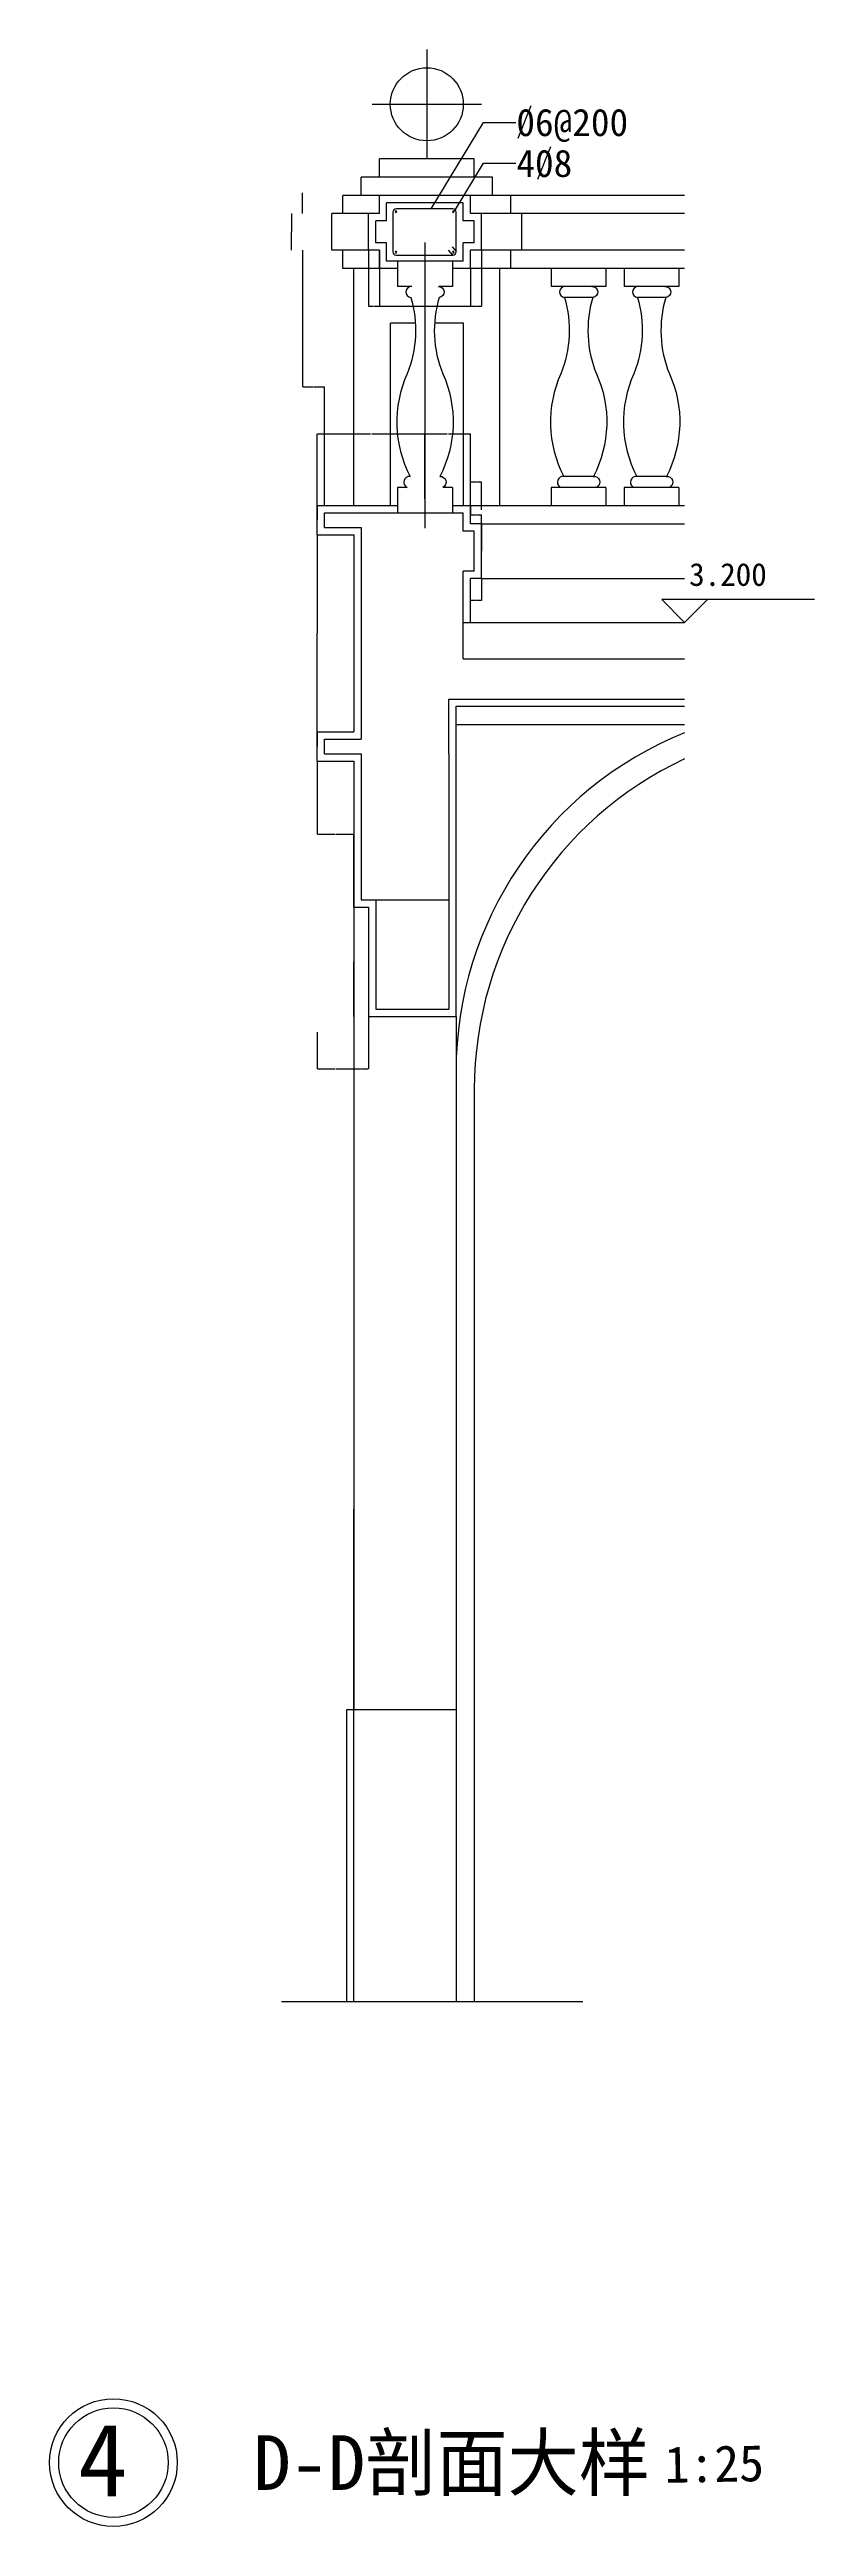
# Model space of a CAD drawing. Header units: metres. Extents: x -2092 to 57740, y -16481 to 10701.
# Drawn here: x 48872 to 50968, y -10234 to -3446 of the extents above; entities that cross this region are included whole.
import ezdxf

# ---------------------------------------------------------------- set-up
doc = ezdxf.new("R2010")
doc.units = ezdxf.units.M
for name, color, linetype in [('2', 2, 'Continuous'), ('D', 4, 'Continuous'), ('DIM2', 3, 'Continuous'), ('E-W', 7, 'Continuous'), ('E-WALL', 7, 'Continuous'), ('E-X', 2, 'Continuous'), ('HZ', 3, 'Continuous'), ('标注', 4, 'Continuous')]:
    doc.layers.add(name, color=color, linetype=linetype)
doc.dimstyles.get("Standard").update_dxf_attribs({"dimtxt": 2.5, "dimasz": 2.5, "dimexe": 1.25, "dimexo": 0.625, "dimtad": 1, "dimcen": 2.5, "dimazin": 3, "dimtfac": 1, "dimtmove": 0, "dimatfit": 3})

# ---------------------------------------------------------------- blocks, each defined once
blk = doc.blocks.new('*D1')
for p, q in [((49706.09, -6095.92), (49706.09, -7445.92)), ((49705.84, -7445.92), (49705.59, -7445.92)), ((49706.09, -8795.92), (49706.09, -7445.92)), ((49706.09, -7445.92), (49706.09, -7445.92)), ((49706.34, -7445.92), (49706.59, -7445.92))]:
    blk.add_line(p, q)
at = {"layer": 'Defpoints'}
for p in [(49706.09, -6095.92), (49706.09, -7445.92), (49706.09, -8795.92)]:
    blk.add_point(p, dxfattribs=at)
at = {"layer": 'DIM2', "insert": (49706.09, -7444.795), "char_height": 1, "attachment_point": 5}
blk.add_mtext('0', dxfattribs=at)
blk = doc.blocks.new('*D24')
for p, q in [((49606.09, -4775.92), (49606.09, -5045.92)), ((49605.84, -5045.92), (49605.59, -5045.92)), ((49606.09, -5315.92), (49606.09, -5045.92)), ((49606.09, -5045.92), (49606.09, -5045.92)), ((49606.34, -5045.92), (49606.59, -5045.92))]:
    blk.add_line(p, q)
at = {"layer": 'Defpoints'}
for p in [(49606.09, -4775.92), (49606.09, -5045.92), (49606.09, -5315.92)]:
    blk.add_point(p, dxfattribs=at)
at = {"layer": 'DIM2', "insert": (49606.09, -5044.795), "char_height": 1, "attachment_point": 5}
blk.add_mtext('0', dxfattribs=at)
blk = doc.blocks.new('*D36')
for p, q in [((49606.09, -6139.34), (49606.09, -6239.49)), ((49706.09, -6139.34), (49706.09, -6239.49)), ((49606.34, -6239.49), (49654.59, -6239.49)), ((49657.59, -6239.49), (49705.84, -6239.49))]:
    blk.add_line(p, q)
at = {"layer": 'Defpoints'}
for p in [(49606.09, -6139.34), (49706.09, -6139.34), (49606.09, -6239.49)]:
    blk.add_point(p, dxfattribs=at)
at = {"layer": 'DIM2', "insert": (49656.09, -6239.49), "char_height": 1, "attachment_point": 5}
blk.add_mtext('100', dxfattribs=at)
blk = doc.blocks.new('*D37')
for p, q in [((49706.09, -5795.92), (49706.09, -6239.49)), ((49746.09, -6095.92), (49746.09, -6239.49)), ((49706.34, -6239.49), (49725.09, -6239.49)), ((49727.09, -6239.49), (49745.84, -6239.49))]:
    blk.add_line(p, q)
at = {"layer": 'Defpoints'}
for p in [(49706.09, -5795.92), (49746.09, -6095.92), (49706.09, -6239.49)]:
    blk.add_point(p, dxfattribs=at)
at = {"layer": 'DIM2', "insert": (49726.09, -6239.49), "char_height": 1, "attachment_point": 5}
blk.add_mtext('40', dxfattribs=at)
blk = doc.blocks.new('*D38')
for p, q in [((49706.09, -5795.92), (49706.09, -5945.92)), ((49705.84, -5945.92), (49705.59, -5945.92)), ((49706.09, -6095.92), (49706.09, -5945.92)), ((49706.09, -5945.92), (49706.09, -5945.92)), ((49706.34, -5945.92), (49706.59, -5945.92))]:
    blk.add_line(p, q)
at = {"layer": 'Defpoints'}
for p in [(49706.09, -5795.92), (49706.09, -5945.92), (49706.09, -6095.92)]:
    blk.add_point(p, dxfattribs=at)
at = {"layer": 'DIM2', "insert": (49706.09, -5944.795), "char_height": 1, "attachment_point": 5}
blk.add_mtext('0', dxfattribs=at)
blk = doc.blocks.new('*D39')
for p, q in [((49606.09, -5395.92), (49606.09, -5595.92)), ((49606.34, -5595.92), (49654.59, -5595.92)), ((49657.59, -5595.92), (49705.84, -5595.92)), ((49706.09, -5795.92), (49706.09, -5595.92))]:
    blk.add_line(p, q)
at = {"layer": 'Defpoints'}
for p in [(49606.09, -5395.92), (49606.09, -5595.92), (49706.09, -5795.92)]:
    blk.add_point(p, dxfattribs=at)
at = {"layer": 'DIM2', "insert": (49656.09, -5595.92), "char_height": 1, "attachment_point": 5}
blk.add_mtext('100', dxfattribs=at)
blk = doc.blocks.new('*D40')
for p, q in [((49605.84, -5355.92), (49605.59, -5355.92)), ((49606.09, -5315.92), (49606.09, -5355.92)), ((49606.09, -5395.92), (49606.09, -5355.92)), ((49606.09, -5355.92), (49606.09, -5355.92)), ((49606.34, -5355.92), (49606.59, -5355.92))]:
    blk.add_line(p, q)
at = {"layer": 'Defpoints'}
for p in [(49606.09, -5315.92), (49606.09, -5355.92), (49606.09, -5395.92)]:
    blk.add_point(p, dxfattribs=at)
at = {"layer": 'DIM2', "insert": (49606.09, -5354.795), "char_height": 1, "attachment_point": 5}
blk.add_mtext('0', dxfattribs=at)
blk = doc.blocks.new('*D47')
for p, q in [((49565.82, -4045.92), (49565.82, -4370.92)), ((49566.07, -4370.92), (49594.82, -4370.92)), ((49596.82, -4370.92), (49625.57, -4370.92)), ((49625.82, -4695.92), (49625.82, -4370.92))]:
    blk.add_line(p, q)
at = {"layer": 'Defpoints'}
for p in [(49565.82, -4045.92), (49565.82, -4370.92), (49625.82, -4695.92)]:
    blk.add_point(p, dxfattribs=at)
at = {"layer": 'DIM2', "insert": (49595.82, -4370.92), "char_height": 1, "attachment_point": 5}
blk.add_mtext('60', dxfattribs=at)
blk = doc.blocks.new('*D48')
for p, q in [((49565.82, -3995.92), (49565.82, -4056.46)), ((49565.57, -4056.46), (49565.32, -4056.46)), ((49565.82, -4045.92), (49565.82, -4056.46)), ((49565.82, -4056.46), (49565.82, -4056.46)), ((49566.07, -4056.46), (49566.32, -4056.46))]:
    blk.add_line(p, q)
at = {"layer": 'Defpoints'}
for p in [(49565.82, -3995.92), (49565.82, -4045.92), (49565.82, -4056.46)]:
    blk.add_point(p, dxfattribs=at)
at = {"layer": 'DIM2', "insert": (49565.82, -4055.335), "char_height": 1, "attachment_point": 5}
blk.add_mtext('0', dxfattribs=at)
blk = doc.blocks.new('*D49')
for p, q in [((49535.82, -3895.92), (49535.82, -3945.92)), ((49535.57, -3945.92), (49535.32, -3945.92)), ((49535.82, -3995.92), (49535.82, -3945.92)), ((49535.82, -3945.92), (49535.82, -3945.92)), ((49536.07, -3945.92), (49536.32, -3945.92))]:
    blk.add_line(p, q)
at = {"layer": 'Defpoints'}
for p in [(49535.82, -3895.92), (49535.82, -3945.92), (49535.82, -3995.92)]:
    blk.add_point(p, dxfattribs=at)
at = {"layer": 'DIM2', "insert": (49535.82, -3944.795), "char_height": 1, "attachment_point": 5}
blk.add_mtext('0', dxfattribs=at)
blk = doc.blocks.new('*D50')
for p, q in [((49565.57, -3838.43), (49565.32, -3838.43)), ((49565.82, -3845.92), (49565.82, -3838.43)), ((49565.82, -3895.92), (49565.82, -3838.43)), ((49565.82, -3838.43), (49565.82, -3838.43)), ((49566.07, -3838.43), (49566.32, -3838.43))]:
    blk.add_line(p, q)
at = {"layer": 'Defpoints'}
for p in [(49565.82, -3838.43), (49565.82, -3845.92), (49565.82, -3895.92)]:
    blk.add_point(p, dxfattribs=at)
at = {"layer": 'DIM2', "insert": (49565.82, -3837.305), "char_height": 1, "attachment_point": 5}
blk.add_mtext('0', dxfattribs=at)
blk = doc.blocks.new('*D51')
for p, q in [((49746.09, -3995.92), (49746.09, -4149.03)), ((49776.09, -3995.92), (49776.09, -4149.03)), ((49746.34, -4149.03), (49760.09, -4149.03)), ((49762.09, -4149.03), (49775.84, -4149.03))]:
    blk.add_line(p, q)
at = {"layer": 'Defpoints'}
for p in [(49746.09, -3995.92), (49776.09, -3995.92), (49746.09, -4149.03)]:
    blk.add_point(p, dxfattribs=at)
at = {"layer": 'DIM2', "insert": (49761.09, -4149.03), "char_height": 1, "attachment_point": 5}
blk.add_mtext('30', dxfattribs=at)
blk = doc.blocks.new('*D52')
for p, q in [((49605.84, -4735.92), (49605.59, -4735.92)), ((49606.09, -4695.92), (49606.09, -4735.92)), ((49606.09, -4775.92), (49606.09, -4735.92)), ((49606.09, -4735.92), (49606.09, -4735.92)), ((49606.34, -4735.92), (49606.59, -4735.92))]:
    blk.add_line(p, q)
at = {"layer": 'Defpoints'}
for p in [(49606.09, -4695.92), (49606.09, -4735.92), (49606.09, -4775.92)]:
    blk.add_point(p, dxfattribs=at)
at = {"layer": 'DIM2', "insert": (49606.09, -4734.795), "char_height": 1, "attachment_point": 5}
blk.add_mtext('0', dxfattribs=at)
blk = doc.blocks.new('*D53')
for p, q in [((49776.09, -4045.92), (49776.09, -4149.03)), ((50026.09, -4045.92), (50026.09, -4149.03)), ((49776.34, -4149.03), (49899.59, -4149.03)), ((49902.59, -4149.03), (50025.84, -4149.03))]:
    blk.add_line(p, q)
at = {"layer": 'Defpoints'}
for p in [(49776.09, -4045.92), (50026.09, -4045.92), (49776.09, -4149.03)]:
    blk.add_point(p, dxfattribs=at)
at = {"layer": 'DIM2', "insert": (49901.09, -4149.03), "char_height": 1, "attachment_point": 5}
blk.add_mtext('250', dxfattribs=at)
blk = doc.blocks.new('*D54')
for p, q in [((50056.09, -3995.92), (50056.09, -4149.03)), ((50026.09, -4045.92), (50026.09, -4149.03)), ((50026.34, -4149.03), (50040.09, -4149.03)), ((50042.09, -4149.03), (50055.84, -4149.03))]:
    blk.add_line(p, q)
at = {"layer": 'Defpoints'}
for p in [(50056.09, -3995.92), (50026.09, -4045.92), (50026.09, -4149.03)]:
    blk.add_point(p, dxfattribs=at)
at = {"layer": 'DIM2', "insert": (50041.09, -4149.03), "char_height": 1, "attachment_point": 5}
blk.add_mtext('30', dxfattribs=at)
blk = doc.blocks.new('*D131')
for p, q in [((49606.09, -4695.92), (49606.09, -4499.5)), ((49606.34, -4499.5), (49752.09, -4499.5)), ((49755.09, -4499.5), (49900.84, -4499.5)), ((49901.09, -4677.34), (49901.09, -4499.5))]:
    blk.add_line(p, q)
at = {"layer": 'Defpoints'}
for p in [(49606.09, -4499.5), (49901.09, -4677.34), (49606.09, -4695.92)]:
    blk.add_point(p, dxfattribs=at)
at = {"layer": 'DIM2', "insert": (49753.59, -4499.5), "char_height": 1, "attachment_point": 5}
blk.add_mtext('295', dxfattribs=at)
blk = doc.blocks.new('*D132')
for p, q in [((49901.09, -4677.34), (49901.09, -4499.5)), ((49901.34, -4499.5), (49962.09, -4499.5)), ((49965.09, -4499.5), (50025.84, -4499.5)), ((50026.09, -4695.92), (50026.09, -4499.5))]:
    blk.add_line(p, q)
at = {"layer": 'Defpoints'}
for p in [(49901.09, -4499.5), (49901.09, -4677.34), (50026.09, -4695.92)]:
    blk.add_point(p, dxfattribs=at)
at = {"layer": 'DIM2', "insert": (49963.59, -4499.5), "char_height": 1, "attachment_point": 5}
blk.add_mtext('125', dxfattribs=at)
blk = doc.blocks.new('*D133')
for p, q in [((50040.09, -4631.44), (50025.84, -4631.44)), ((50026.09, -4657.34), (50026.09, -4631.44)), ((50056.34, -4631.44), (50042.09, -4631.44)), ((50056.09, -4707.34), (50056.09, -4631.44))]:
    blk.add_line(p, q)
at = {"layer": 'Defpoints'}
for p in [(50026.09, -4657.34), (50056.09, -4631.44), (50056.09, -4707.34)]:
    blk.add_point(p, dxfattribs=at)
at = {"layer": 'DIM2', "insert": (50041.09, -4631.44), "char_height": 1, "attachment_point": 5}
blk.add_mtext('30', dxfattribs=at)
blk = doc.blocks.new('*D134')
for p, q in [((50026.09, -4695.92), (50026.09, -4720.92)), ((50026.34, -4720.92), (50040.09, -4720.92)), ((50042.09, -4720.92), (50055.84, -4720.92)), ((50056.09, -4745.92), (50056.09, -4720.92))]:
    blk.add_line(p, q)
at = {"layer": 'Defpoints'}
for p in [(50026.09, -4695.92), (50026.09, -4720.92), (50056.09, -4745.92)]:
    blk.add_point(p, dxfattribs=at)
at = {"layer": 'DIM2', "insert": (50041.09, -4720.92), "char_height": 1, "attachment_point": 5}
blk.add_mtext('30', dxfattribs=at)
blk = doc.blocks.new('*D135')
for p, q in [((50056.09, -4745.92), (50056.09, -4820.92)), ((50055.84, -4820.92), (50055.59, -4820.92)), ((50056.09, -4895.92), (50056.09, -4820.92)), ((50056.09, -4820.92), (50056.09, -4820.92)), ((50056.34, -4820.92), (50056.59, -4820.92))]:
    blk.add_line(p, q)
at = {"layer": 'Defpoints'}
for p in [(50056.09, -4745.92), (50056.09, -4820.92), (50056.09, -4895.92)]:
    blk.add_point(p, dxfattribs=at)
at = {"layer": 'DIM2', "insert": (50056.09, -4819.795), "char_height": 1, "attachment_point": 5}
blk.add_mtext('0', dxfattribs=at)
blk = doc.blocks.new('*D136')
for p, q in [((50056.09, -4895.92), (50056.09, -4955.92)), ((50040.09, -4955.92), (50025.84, -4955.92)), ((50026.09, -5015.92), (50026.09, -4955.92)), ((50056.34, -4955.92), (50042.09, -4955.92))]:
    blk.add_line(p, q)
at = {"layer": 'Defpoints'}
for p in [(50056.09, -4895.92), (50026.09, -5015.92), (50056.09, -4955.92)]:
    blk.add_point(p, dxfattribs=at)
at = {"layer": 'DIM2', "insert": (50041.09, -4955.92), "char_height": 1, "attachment_point": 5}
blk.add_mtext('30', dxfattribs=at)

msp = doc.modelspace()

# ---------------------------------------------------------------- linework, layer by layer
msp.add_circle((49047.5, -10058.78), 150)
at = {"layer": 'D'}
msp.add_circle((49047.5, -10058.78), 175, dxfattribs=at)
at = {"layer": 'DIM2'}
for p, q in [((50191.42, -3600.3), (50155.53, -3690.24)), ((50245, -3712.42), (50209.11, -3802.36))]:
    msp.add_line(p, q, dxfattribs=at)
for points in [[(49917.69, -3882.79), (50061.24, -3645.82), (50149.76, -3645.82)], [(49982.02, -3888.72), (50061.24, -3757.94), (50149.76, -3757.94)], [(49901.09, -3974.59), (49901.09, -4757.53)], [(49964.33, -3995.51), (49976.09, -4009.76)], [(49975.41, -3986.45), (49986.3, -3999.56)]]:
    msp.add_lwpolyline(points, dxfattribs=at)
for points in [[(49977.12, -3882.79), (49822.39, -3882.79, 0.41), (49813.39, -3891.79), (49813.39, -4000.58, 0.41), (49822.39, -4009.58), (49977.12, -4009.58, 0.41), (49986.12, -4000.58), (49986.12, -3891.79, 0.41)], [(49819.52, -3890.48, 1), (49823.52, -3890.48, 1)], [(49976.44, -3890.48, 1), (49980.44, -3890.48, 1)], [(49819.52, -4001.45, 1), (49823.52, -4001.45, 1)], [(49976.44, -4001.45, 1), (49980.44, -4001.45, 1)]]:
    msp.add_lwpolyline(points, format="xyb", close=True, dxfattribs=at)
at = {"layer": 'E-W'}
for p, q in [((49626.09, -4715.92), (50006.09, -4715.92)), ((49626.09, -4755.92), (49726.09, -4755.92)), ((49726.09, -4755.92), (49726.09, -5335.92)), ((49626.09, -5335.92), (49726.09, -5335.92)), ((49626.09, -5375.92), (49726.09, -5375.92)), ((49726.09, -5375.92), (49726.09, -5775.92)), ((49966.09, -5375.92), (49966.09, -6075.92)), ((49726.09, -5775.92), (49966.09, -5775.92)), ((49766.09, -5775.92), (49766.09, -6075.92)), ((49766.09, -6075.92), (49966.09, -6075.92))]:
    msp.add_line(p, q, dxfattribs=at)
at = {"layer": 'E-WALL'}
for p, q in [((49796.09, -3915.92), (49796.09, -3865.92)), ((50006.09, -3865.92), (49796.09, -3865.92)), ((50006.09, -3915.92), (50006.09, -3865.92)), ((49796.09, -3915.92), (49766.09, -3915.92)), ((49766.09, -3975.92), (49766.09, -3915.92)), ((50036.09, -3915.92), (50006.09, -3915.92)), ((50036.09, -3975.92), (50036.09, -3915.92)), ((49796.09, -3975.92), (49766.09, -3975.92)), ((49796.09, -4025.92), (49796.09, -3975.92)), ((50006.09, -4025.92), (50006.09, -3975.92)), ((50036.09, -3975.92), (50006.09, -3975.92)), ((50006.09, -4025.92), (49796.09, -4025.92)), ((49826.09, -4025.92), (49826.09, -4095.92)), ((49976.09, -4025.92), (49976.09, -4095.92)), ((49864.91, -4095.92), (49826.09, -4095.92)), ((49976.09, -4095.92), (49939.55, -4095.92)), ((49852.22, -4645.92), (49826.09, -4645.92)), ((49826.09, -4645.92), (49826.09, -4715.92)), ((49976.09, -4645.92), (49949.97, -4645.92)), ((49976.09, -4645.92), (49976.09, -4715.92)), ((49626.09, -4755.92), (49626.09, -4715.92)), ((50006.09, -4765.92), (50006.09, -4715.92)), ((50036.09, -4765.92), (50006.09, -4765.92)), ((50036.09, -4875.92), (50036.09, -4765.92)), ((50006.09, -5115.92), (50006.09, -4875.92)), ((50036.09, -4875.92), (50006.09, -4875.92)), ((50006.09, -5015.92), (50612.37, -5015.92)), ((50006.09, -5115.92), (50612.37, -5115.92)), ((49966.09, -5375.92), (49966.09, -5225.92)), ((49966.09, -5225.92), (50612.37, -5225.92)), ((49626.09, -5375.92), (49626.09, -5335.92)), ((50333.36, -8795.92), (49508.08, -8795.92))]:
    msp.add_line(p, q, dxfattribs=at)
for points in [[(49864.91, -4095.92, 0.99), (49862.43, -4125.92, -0.17), (49852.44, -4334.41, 0.23), (49860.49, -4615.92, 0.85), (49852.22, -4645.92, 2.8)], [(49937.28, -4095.92, -0.99), (49939.76, -4125.92, 0.17), (49949.74, -4334.41, -0.23), (49941.7, -4615.92, -0.85), (49949.97, -4645.92, -2.8)]]:
    msp.add_lwpolyline(points, format="xyb", dxfattribs=at)
at = {"layer": 'E-X'}
for p, q in [((49906.09, -3446.16), (49906.09, -3746.16)), ((49756.09, -3596.16), (50056.09, -3596.16)), ((49726.09, -3845.92), (49726.09, -3795.92)), ((50086.09, -3795.92), (49726.09, -3795.92)), ((49776.09, -3795.92), (49776.09, -3745.92)), ((50036.09, -3745.92), (49776.09, -3745.92)), ((50036.09, -3795.92), (50036.09, -3745.92)), ((50086.09, -3845.92), (50086.09, -3795.92)), ((49776.09, -3845.92), (49676.09, -3845.92)), ((49676.09, -3895.92), (49676.09, -3845.92)), ((49776.09, -3895.92), (49776.09, -3845.92)), ((50026.09, -3845.92), (49776.09, -3845.92)), ((50026.09, -3895.92), (50026.09, -3845.92)), ((50136.09, -3845.92), (50026.09, -3845.92)), ((50612.37, -3845.92), (50136.09, -3845.92)), ((50136.09, -3895.92), (50136.09, -3845.92)), ((49746.09, -3895.92), (49646.09, -3895.92)), ((49646.09, -3995.92), (49646.09, -3895.92)), ((49746.09, -3995.92), (49746.09, -3895.92)), ((49776.09, -3895.92), (49746.09, -3895.92)), ((50056.09, -3895.92), (50026.09, -3895.92)), ((50056.09, -3995.92), (50056.09, -3895.92)), ((50166.09, -3895.92), (50056.09, -3895.92)), ((50612.37, -3895.92), (50166.09, -3895.92)), ((50166.09, -3995.92), (50166.09, -3895.92)), ((49746.09, -3995.92), (49646.09, -3995.92)), ((49676.09, -4045.92), (49676.09, -3995.92)), ((49776.09, -3995.92), (49746.09, -3995.92)), ((49776.09, -4045.92), (49776.09, -3995.92)), ((50026.09, -4045.92), (50026.09, -3995.92)), ((50056.09, -3995.92), (50026.09, -3995.92)), ((50166.09, -3995.92), (50056.09, -3995.92)), ((50136.09, -4045.92), (50136.09, -3995.92)), ((50612.37, -3995.92), (50166.09, -3995.92)), ((49776.09, -4045.92), (49676.09, -4045.92)), ((49706.09, -4695.92), (49706.09, -4045.92)), ((49826.09, -4045.92), (49776.09, -4045.92)), ((50026.09, -4045.92), (49976.09, -4045.92)), ((50136.09, -4045.92), (50026.09, -4045.92)), ((50106.09, -4695.92), (50106.09, -4045.92)), ((50612.37, -4045.92), (50136.09, -4045.92)), ((50246.94, -4045.92), (50246.94, -4095.92)), ((50396.94, -4045.92), (50396.94, -4095.92)), ((50446.94, -4045.92), (50446.94, -4095.92)), ((50596.94, -4045.92), (50596.94, -4095.92)), ((50396.94, -4095.92), (50246.94, -4095.92)), ((50360.6, -4125.92), (50283.28, -4125.92)), ((50596.94, -4095.92), (50446.94, -4095.92)), ((50560.6, -4125.92), (50483.28, -4125.92)), ((49806.27, -4695.92), (49806.27, -4195.92)), ((49875.09, -4195.92), (49806.27, -4195.92)), ((50006.27, -4195.92), (49927.09, -4195.92)), ((50006.27, -4695.92), (50006.27, -4195.92)), ((50396.94, -4645.92), (50246.94, -4645.92)), ((50246.94, -4645.92), (50246.94, -4695.92)), ((50366.07, -4615.92), (50277.81, -4615.92)), ((50396.94, -4645.92), (50396.94, -4695.92)), ((50446.94, -4645.92), (50446.94, -4695.92)), ((50596.94, -4645.92), (50446.94, -4645.92)), ((50566.07, -4615.92), (50477.81, -4615.92)), ((50596.94, -4645.92), (50596.94, -4695.92)), ((49606.09, -4695.92), (49826.09, -4695.92)), ((49606.09, -4775.92), (49606.09, -4695.92)), ((49976.09, -4695.92), (50026.09, -4695.92)), ((50026.09, -4695.92), (50612.37, -4695.92)), ((50026.09, -4745.92), (50026.09, -4695.92)), ((50056.09, -4745.92), (50026.09, -4745.92)), ((50056.09, -4745.92), (50612.37, -4745.92)), ((50056.09, -4895.92), (50056.09, -4745.92)), ((49606.09, -4775.92), (49706.09, -4775.92)), ((49706.09, -4775.92), (49706.09, -5315.92)), ((50026.09, -5015.92), (50026.09, -4895.92)), ((50056.09, -4895.92), (50026.09, -4895.92)), ((50056.09, -4895.92), (50612.37, -4895.92)), ((49986.09, -6095.92), (49986.09, -5245.92)), ((49986.09, -5245.92), (50612.37, -5245.92)), ((49606.09, -5315.92), (49706.09, -5315.92)), ((49606.09, -5395.92), (49606.09, -5315.92)), ((49986.09, -5295.92), (50612.37, -5295.92)), ((49606.09, -5395.92), (49706.09, -5395.92)), ((49706.09, -5395.92), (49706.09, -6095.92)), ((49706.09, -5795.92), (49746.09, -5795.92)), ((49746.09, -5795.92), (49746.09, -6095.92)), ((49706.09, -6095.92), (49706.09, -7995.92)), ((49746.09, -6095.92), (49986.09, -6095.92)), ((49986.09, -6095.92), (49986.09, -8795.92)), ((50036.09, -6295.92), (50036.09, -8795.92)), ((49986.09, -7995.92), (49686.09, -7995.92)), ((49686.09, -7995.92), (49686.09, -8795.92))]:
    msp.add_line(p, q, dxfattribs=at)
for points in [[(50285.76, -4095.92, 0.99), (50283.28, -4125.92, -0.17), (50273.29, -4334.41, 0.23), (50281.33, -4615.92, 0.78), (50270.68, -4644.58, 2.8)], [(50358.13, -4095.92, -0.99), (50360.6, -4125.92, 0.17), (50370.59, -4334.41, -0.23), (50362.55, -4615.92, -0.78), (50373.2, -4644.58, -2.8)], [(50485.76, -4095.92, 0.99), (50483.28, -4125.92, -0.17), (50473.29, -4334.41, 0.23), (50481.33, -4615.92, 0.78), (50470.68, -4644.58, 2.8)], [(50558.13, -4095.92, -0.99), (50560.6, -4125.92, 0.17), (50570.59, -4334.41, -0.23), (50562.55, -4615.92, -0.78), (50573.2, -4644.58, -2.8)]]:
    msp.add_lwpolyline(points, format="xyb", dxfattribs=at)
msp.add_circle((49906.09, -3596.16), 100, dxfattribs=at)
for centre, start in [((50986.09, -6245.92), 111.95), ((51036.09, -6295.92), 115.07)]:
    msp.add_arc(centre, 1000, start, 180, dxfattribs=at)
at = {"layer": '标注'}
for p, q in [((50549.87, -4953.42), (50612.37, -5015.92)), ((50674.87, -4953.42), (50549.87, -4953.42)), ((50612.37, -5015.92), (50674.87, -4953.42)), ((50968.12, -4953.42), (50674.87, -4953.42))]:
    msp.add_line(p, q, dxfattribs=at)

# ---------------------------------------------------------------- texts
at = {"layer": '2'}
msp.add_text('4', height=200, dxfattribs=at).set_placement((48950.24, -10151.49))
at = {"layer": 'DIM2'}
msp.add_text('D-D剖面大样', height=150, dxfattribs=at).set_placement((49431.29, -10133.7))
at = {"layer": 'DIM2', "char_height": 75, "attachment_point": 1}
for s, insert in [('06@200', (50151.55, -3608.32)), ('\\A1;408', (50151.55, -3720.44))]:
    msp.add_mtext(s, dxfattribs=dict(at, insert=insert))
at = {"layer": 'HZ'}
msp.add_text('1:25', height=100, rotation=1, dxfattribs=at).set_placement((50558.35, -10114.25))
at = {"layer": '标注'}
msp.add_text('3.200', height=62.5, dxfattribs=at).set_placement((50624.87, -4915.92))

# ---------------------------------------------------------------- dimensions: what is measured, and where the dimension line sits
at = {"layer": 'DIM2'}
for base, p1, p2, picture, middle in [((49565.82, -3838.43), (49565.82, -3845.92), (49565.82, -3895.92), '*D50', (49565.82, -3837.305)), ((49535.82, -3945.92), (49535.82, -3895.92), (49535.82, -3995.92), '*D49', (49535.82, -3944.795)), ((49565.82, -4056.46), (49565.82, -3995.92), (49565.82, -4045.92), '*D48', (49565.82, -4055.335)), ((49746.09, -4149.03), (49746.09, -3995.92), (49776.09, -3995.92), '*D51', (49761.09, -4149.03)), ((50026.09, -4149.03), (50026.09, -4045.92), (50056.09, -3995.92), '*D54', (50041.09, -4149.03)), ((49565.82, -4370.92), (49565.82, -4045.92), (49625.82, -4695.92), '*D47', (49595.82, -4370.92)), ((49776.09, -4149.03), (49776.09, -4045.92), (50026.09, -4045.92), '*D53', (49901.09, -4149.03)), ((49606.09, -4499.5), (49606.09, -4695.92), (49901.09, -4677.34), '*D131', (49753.59, -4499.5)), ((49901.09, -4499.5), (49901.09, -4677.34), (50026.09, -4695.92), '*D132', (49963.59, -4499.5)), ((50056.09, -4631.44), (50056.09, -4707.34), (50026.09, -4657.34), '*D133', (50041.09, -4631.44)), ((49606.09, -4735.92), (49606.09, -4695.92), (49606.09, -4775.92), '*D52', (49606.09, -4734.795)), ((50026.09, -4720.92), (50026.09, -4695.92), (50056.09, -4745.92), '*D134', (50041.09, -4720.92)), ((50056.09, -4820.92), (50056.09, -4745.92), (50056.09, -4895.92), '*D135', (50056.09, -4819.795)), ((49606.09, -5045.92), (49606.09, -4775.92), (49606.09, -5315.92), '*D24', (49606.09, -5044.795)), ((50056.09, -4955.92), (50056.09, -4895.92), (50026.09, -5015.92), '*D136', (50041.09, -4955.92)), ((49606.09, -5355.92), (49606.09, -5395.92), (49606.09, -5315.92), '*D40', (49606.09, -5354.795)), ((49606.09, -5595.92), (49606.09, -5395.92), (49706.09, -5795.92), '*D39', (49656.09, -5595.92)), ((49706.09, -5945.92), (49706.09, -5795.92), (49706.09, -6095.92), '*D38', (49706.09, -5944.795)), ((49706.09, -6239.49), (49706.09, -5795.92), (49746.09, -6095.92), '*D37', (49726.09, -6239.49)), ((49706.09, -7445.92), (49706.09, -6095.92), (49706.09, -8795.92), '*D1', (49706.09, -7444.795)), ((49606.09, -6239.49), (49606.09, -6139.34), (49706.09, -6139.34), '*D36', (49656.09, -6239.49))]:
    dim = msp.add_linear_dim(base=base, p1=p1, p2=p2, dimstyle='Standard', dxfattribs=at)
    dim.commit()
    dim.dimension.update_dxf_attribs({"geometry": picture, "text_midpoint": middle})

doc.saveas('drawing.dxf')
